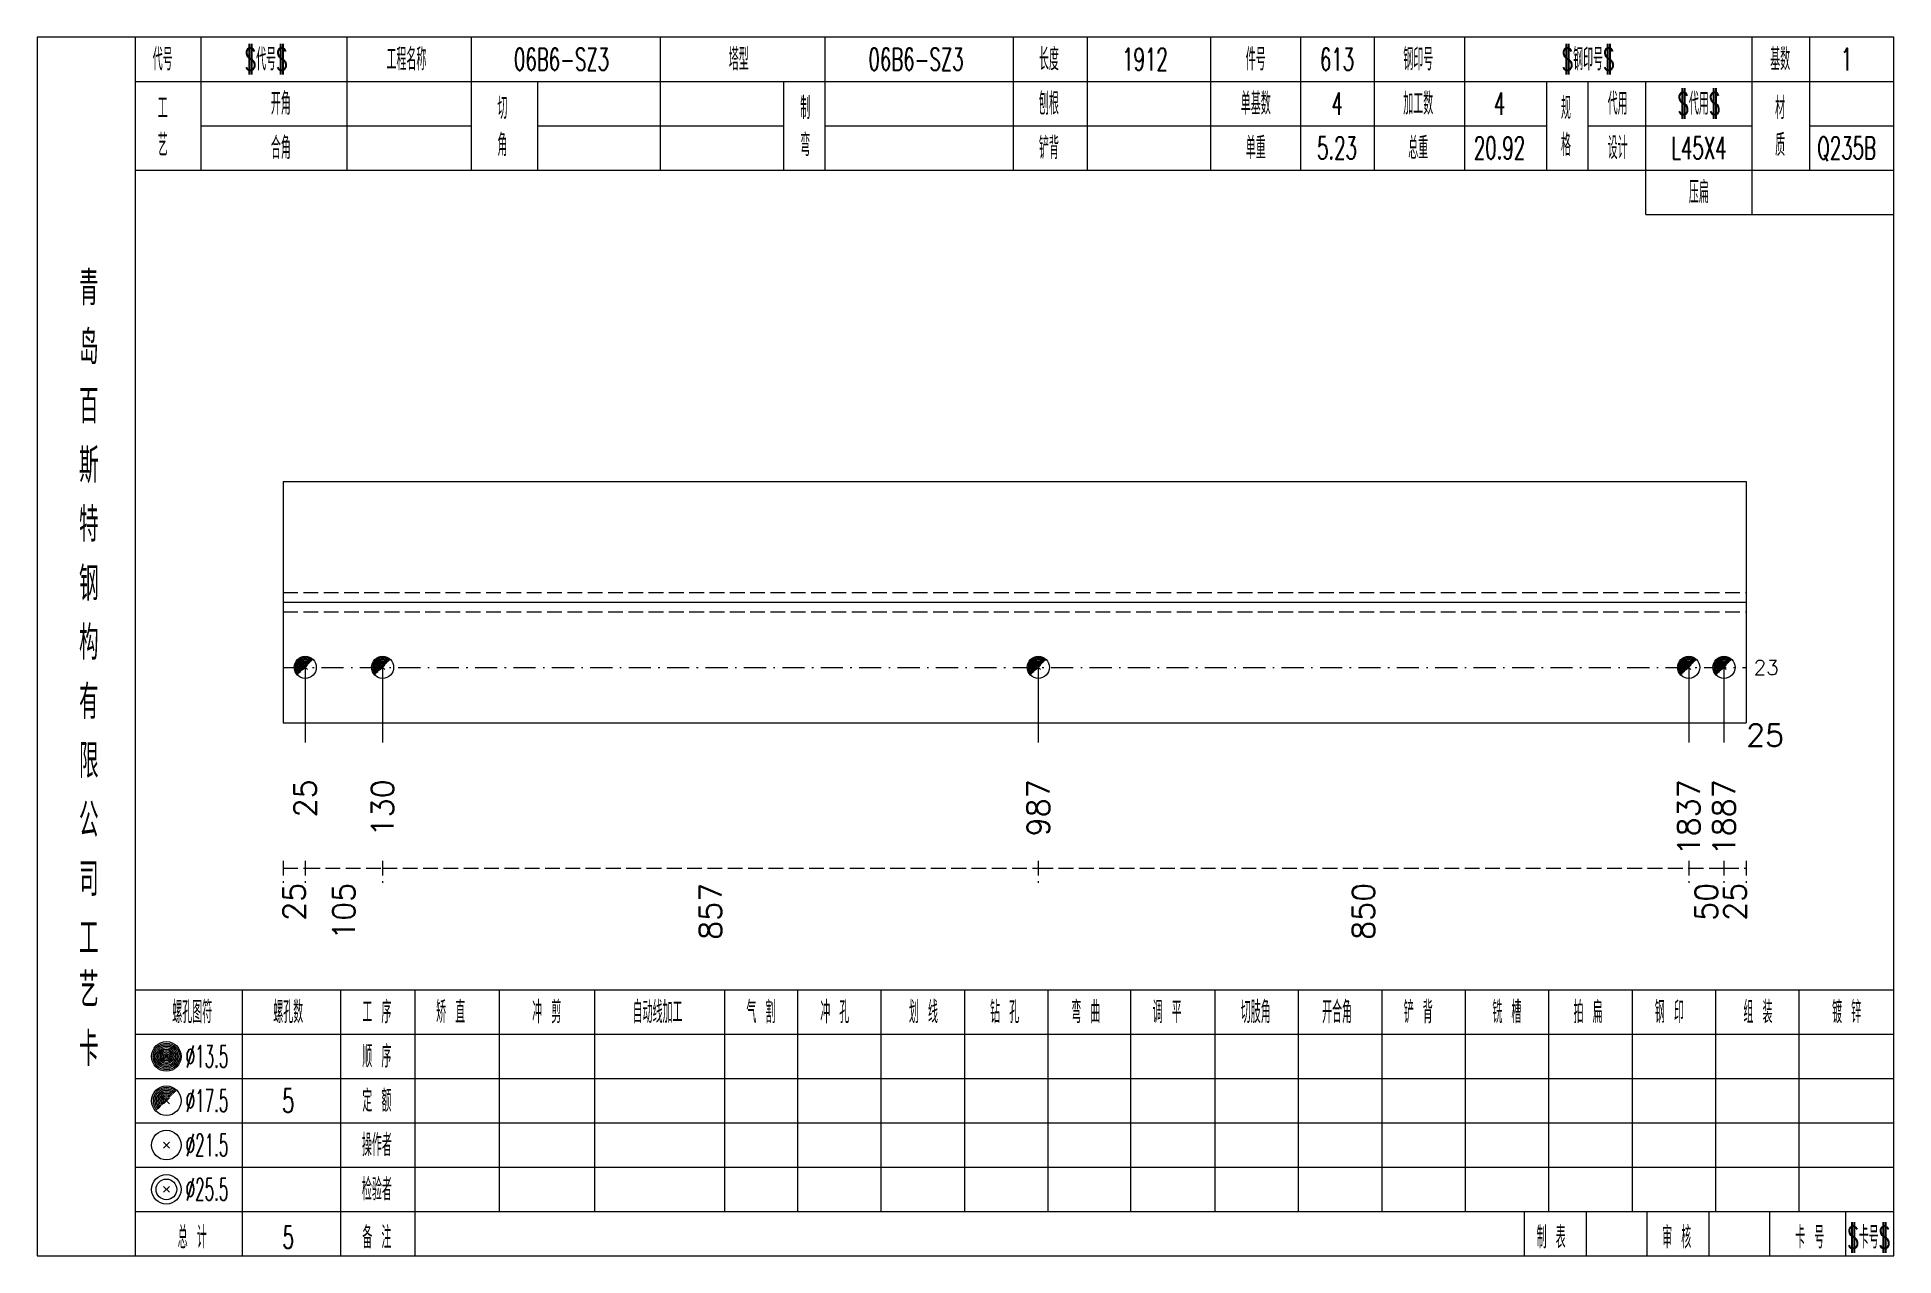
# Model space of a CAD drawing. Extents: x -533 to 8774, y 0 to 7979.
# Drawn here: x 1757 to 2008.4, y 3601.8 to 3766.8 of the extents above; entities that cross this region are included whole.
import ezdxf
from ezdxf.enums import TextEntityAlignment as Align

# ---------------------------------------------------------------- set-up
doc = ezdxf.new("R2010")
doc.units = 0
doc.header["$MEASUREMENT"] = 0
doc.linetypes.add('一点画线', pattern=[5.2, 3, -1, 0.2, -1])
doc.linetypes.add('虚线', pattern=[2.75, 2, -0.75])
doc.layers.get('0').update_dxf_attribs({"linetype": 'CONTINUOUS', "lineweight": 25})
for name, color, linetype, lineweight in [('1', 7, 'CONTINUOUS', 25), ('4', 7, 'CONTINUOUS', 25), ('5', 7, 'CONTINUOUS', 25)]:
    doc.layers.add(name, color=color, linetype=linetype, lineweight=lineweight)
doc.styles.get("Standard").update_dxf_attribs({"font": 'simplex.shx', "width": 0.7, "height": 3, "bigfont": 'gbhzfs.shx'})

msp = doc.modelspace()

# ---------------------------------------------------------------- texts
at = {"color": 7, "linetype": 'Continuous', "lineweight": 13}
msp.add_text('23', height=2, dxfattribs=at).set_placement((1989.4, 3681.51), align=Align.MIDDLE_LEFT)
at = {"color": 8, "linetype": 'Continuous', "lineweight": 9}
for s, p in [('25', (1791.8, 3652.34)), ('105', (1798.53, 3652.34)), ('857', (1848.17, 3652.34)), ('850', (1936.6, 3652.34)), ('50', (1983.01, 3652.34)), ('25', (1986.9, 3652.34))]:
    msp.add_text(s, height=3, rotation=90, dxfattribs=at).set_placement(p, align=Align.MIDDLE_RIGHT)
at = {"layer": '1', "color": 7, "linetype": 'Continuous', "lineweight": 13}
msp.add_text('25', height=3, dxfattribs=at).set_placement((1988.4, 3672.34), align=Align.MIDDLE_LEFT)
for s, p in [('25', (1793.3, 3666.34)), ('130', (1803.77, 3666.34)), ('987', (1892.56, 3666.34)), ('1837', (1980.63, 3666.34)), ('1887', (1985.4, 3666.34))]:
    msp.add_text(s, height=3, rotation=90, dxfattribs=at).set_placement(p, align=Align.MIDDLE_RIGHT)
at = {"layer": '4', "color": 1, "linetype": 'Continuous', "lineweight": 13}
for s, height, width, p in [('代号', 3, 0.6, (1774, 3763.84)), ('$代号$', 3, 0.6, (1788, 3763.84)), ('工程名称', 3, 0.6, (1807, 3763.84)), ('06B6-SZ3', 3, 0.6, (1828, 3763.84)), ('塔型', 3, 0.6, (1852, 3763.84)), ('06B6-SZ3', 3, 0.6, (1876, 3763.84)), ('长度', 3, 0.6, (1894, 3763.84)), ('1912', 3, 0.6, (1907, 3763.84)), ('件号', 3, 0.6, (1922, 3763.84)), ('613', 3, 0.6, (1933, 3763.84)), ('钢印号', 3, 0.6, (1944, 3763.84)), ('$钢印号$', 3, 0.6, (1967, 3763.84)), ('基数', 3, 0.6, (1993, 3763.84)), ('1', 3, 0.6, (2002, 3763.84)), ('工', 3, 0.6, (1774, 3757.24)), ('开角', 3, 0.6, (1790, 3757.84)), ('切', 3, 0.6, (1820, 3757.24)), ('制', 3, 0.6, (1861, 3757.24)), ('刨根', 3, 0.6, (1894, 3757.84)), ('单基数', 3, 0.6, (1922, 3757.84)), ('4', 3, 0.6, (1933, 3757.84)), ('加工数', 3, 0.6, (1944, 3757.84)), ('4', 3, 0.6, (1955, 3757.84)), ('规', 3, 0.6, (1964, 3757.24)), ('代用', 3, 0.6, (1971, 3757.84)), ('$代用$', 3, 0.6, (1982, 3757.84)), ('材', 3, 0.6, (1993, 3757.24)), ('艺', 3, 0.6, (1774, 3752.24)), ('合角', 3, 0.6, (1790, 3751.84)), ('角', 3, 0.6, (1820, 3752.24)), ('弯', 3, 0.6, (1861, 3752.24)), ('铲背', 3, 0.6, (1894, 3751.84)), ('单重', 3, 0.6, (1922, 3751.84)), ('总重', 3, 0.6, (1944, 3751.84)), ('格', 3, 0.6, (1964, 3752.24)), ('设计', 3, 0.6, (1971, 3751.84)), ('质', 3, 0.6, (1993, 3752.24)), ('5.23', 3, 0.6, (1933, 3751.84)), ('20.92', 3, 0.6, (1955, 3751.84)), ('L45X4', 3, 0.6, (1982, 3751.84)), ('Q235B', 3, 0.6, (2002, 3751.84)), ('压扁', 3, 0.6, (1982, 3745.84)), ('青', 4.6, 0.8, (1764, 3732.84)), ('岛', 4.6, 0.8, (1764, 3724.84)), ('百', 4.6, 0.8, (1764, 3716.84)), ('斯', 4.6, 0.8, (1764, 3708.84)), ('特', 4.6, 0.8, (1764, 3700.84)), ('钢', 4.6, 0.8, (1764, 3692.84)), ('构', 4.6, 0.8, (1764, 3684.84)), ('有', 4.6, 0.8, (1764, 3676.84)), ('限', 4.6, 0.8, (1764, 3668.84)), ('公', 4.6, 0.8, (1764, 3660.84)), ('司', 4.6, 0.8, (1764, 3652.84)), ('工', 4.6, 0.8, (1764, 3644.84)), ('艺', 4.6, 0.8, (1764, 3637.84)), ('螺孔图符', 3, 0.6, (1778, 3634.84)), ('螺孔数', 3, 0.6, (1791, 3634.84)), ('工 序', 3, 0.6, (1803, 3634.84)), ('矫 直', 3, 0.6, (1813, 3634.84)), ('冲 剪', 3, 0.6, (1826, 3634.84)), ('自动线加工', 3, 0.6, (1841, 3634.84)), ('气 割', 3, 0.6, (1855, 3634.84)), ('冲 孔', 3, 0.6, (1865, 3634.84)), ('划 线', 3, 0.6, (1877, 3634.84)), ('钻 孔', 3, 0.6, (1888, 3634.84)), ('弯 曲', 3, 0.6, (1899, 3634.84)), ('调 平', 3, 0.6, (1910, 3634.84)), ('切肢角', 3, 0.6, (1922, 3634.84)), ('开合角', 3, 0.6, (1933, 3634.84)), ('铲 背', 3, 0.6, (1944, 3634.84)), ('铣 槽', 3, 0.6, (1956, 3634.84)), ('拍 扁', 3, 0.6, (1967, 3634.84)), ('钢 印', 3, 0.6, (1978, 3634.84)), ('组 装', 3, 0.6, (1990, 3634.84)), ('镀 锌', 3, 0.6, (2002, 3634.84)), ('卡', 4.6, 0.8, (1764, 3629.84)), ('%%C13.5', 3, 0.5, (1780, 3628.84)), ('顺 序', 3, 0.6, (1803, 3628.84)), ('%%C17.5', 3, 0.5, (1780, 3622.84)), ('5', 3.2, 0.6, (1791, 3622.84)), ('定 额', 3, 0.6, (1803, 3622.84)), ('%%C21.5', 3, 0.5, (1780, 3616.84)), ('操作者', 3, 0.6, (1803, 3616.84)), ('检验者', 3, 0.6, (1803, 3610.84)), ('%%C25.5', 3, 0.5, (1780, 3610.84)), ('总 计', 3, 0.6, (1778, 3604.34)), ('5', 3, 0.6, (1791, 3604.34)), ('备 注', 3, 0.6, (1803, 3604.34)), ('制 表', 3, 0.6, (1962, 3604.34)), ('审 核', 3, 0.6, (1979, 3604.34)), ('卡 号', 3, 0.6, (1997, 3604.34)), ('$卡号$', 3, 0.6, (2005, 3604.34))]:
    msp.add_text(s, height=height, dxfattribs=dict(at, width=width)).set_placement(p, align=Align.MIDDLE_CENTER)

# ---------------------------------------------------------------- blocks, each defined once
blk = doc.blocks.new('孔17.5')
at = {"layer": '5', "color": 7, "linetype": 'Continuous', "lineweight": 0}
for p, q in [((-0.2, -0.2), (0.2, 0.2)), ((-0.2, 0.2), (0.2, -0.2))]:
    blk.add_line(p, q, dxfattribs=at)
at = {"layer": '5', "color": 7, "linetype": 'Continuous', "lineweight": 13}
blk.add_circle((0, 0), 1, dxfattribs=at)
for radius in [0.9, 0.8, 0.7, 0.6, 0.5, 0.4, 0.3, 0.2, 0.1]:
    blk.add_arc((0, 0), radius, 45, 225, dxfattribs=at)

# ---------------------------------------------------------------- linework, layer by layer
at = {"color": 7, "linetype": 'Continuous', "lineweight": 18}
for p, q in [((1790.3, 3706.67), (1790.3, 3674.01)), ((1790.3, 3706.67), (1988.4, 3706.67)), ((1988.4, 3706.67), (1988.4, 3674.01)), ((1790.3, 3690.34), (1988.4, 3690.34))]:
    msp.add_line(p, q, dxfattribs=at)
at = {"color": 1, "linetype": '虚线', "lineweight": 18}
for p, q in [((1790.3, 3691.67), (1988.4, 3691.67)), ((1790.3, 3689.01), (1988.4, 3689.01))]:
    msp.add_line(p, q, dxfattribs=at)
at = {"color": 3, "linetype": '一点画线', "lineweight": 13}
msp.add_line((1790.3, 3681.51), (1988.4, 3681.51), dxfattribs=at)
at = {"color": 7, "linetype": 'Continuous', "lineweight": 13}
for p, q in [((1793.3, 3681.51), (1793.3, 3671.34)), ((1803.77, 3681.51), (1803.77, 3671.34)), ((1892.56, 3681.51), (1892.56, 3671.34)), ((1980.63, 3681.51), (1980.63, 3671.34)), ((1985.4, 3681.51), (1985.4, 3671.34))]:
    msp.add_line(p, q, dxfattribs=at)
at = {"color": 8, "linetype": '虚线', "lineweight": 9}
for p, q in [((1790.3, 3655.34), (1790.3, 3652.34)), ((1790.3, 3654.34), (1793.3, 3654.34)), ((1793.3, 3655.34), (1793.3, 3652.34)), ((1793.3, 3655.34), (1793.3, 3652.34)), ((1793.3, 3654.34), (1803.77, 3654.34)), ((1803.77, 3655.34), (1803.77, 3652.34)), ((1803.77, 3655.34), (1803.77, 3652.34)), ((1803.77, 3654.34), (1892.56, 3654.34)), ((1892.56, 3655.34), (1892.56, 3652.34)), ((1892.56, 3655.34), (1892.56, 3652.34)), ((1892.56, 3654.34), (1980.63, 3654.34)), ((1980.63, 3655.34), (1980.63, 3652.34)), ((1980.63, 3655.34), (1980.63, 3652.34)), ((1980.63, 3654.34), (1985.4, 3654.34)), ((1985.4, 3655.34), (1985.4, 3652.34)), ((1985.4, 3655.34), (1985.4, 3652.34)), ((1985.4, 3654.34), (1988.4, 3654.34)), ((1988.4, 3655.34), (1988.4, 3652.34))]:
    msp.add_line(p, q, dxfattribs=at)
at = {"layer": '1', "color": 7, "linetype": 'Continuous', "lineweight": 18}
msp.add_line((1790.3, 3674.01), (1988.4, 3674.01), dxfattribs=at)
at = {"layer": '4', "color": 1, "linetype": 'Continuous', "lineweight": 18}
for p, q in [((1770.3, 3601.84), (1770.3, 3766.84)), ((1779.2, 3748.84), (1779.2, 3766.84)), ((1799, 3748.84), (1799, 3766.84)), ((1815.8, 3748.84), (1815.8, 3766.84)), ((1841.4, 3748.84), (1841.4, 3766.84)), ((1863.7, 3748.84), (1863.7, 3766.84)), ((1889.2, 3748.84), (1889.2, 3766.84)), ((1899.2, 3748.84), (1899.2, 3766.84)), ((1915.9, 3748.84), (1915.9, 3766.84)), ((1928.1, 3748.84), (1928.1, 3766.84)), ((1938.1, 3748.84), (1938.1, 3766.84)), ((1950.3, 3748.84), (1950.3, 3766.84)), ((1989.2, 3742.84), (1989.2, 3766.84)), ((1997, 3748.84), (1997, 3766.84)), ((1770.3, 3760.84), (2008.4, 3760.84)), ((1824.8, 3748.84), (1824.8, 3760.84)), ((1858.1, 3748.84), (1858.1, 3760.84)), ((1961.4, 3748.84), (1961.4, 3760.84)), ((1967, 3748.84), (1967, 3760.84)), ((1974.8, 3742.84), (1974.8, 3760.84)), ((1779.2, 3754.84), (1815.8, 3754.84)), ((1824.8, 3754.84), (1858.1, 3754.84)), ((1863.7, 3754.84), (1961.4, 3754.84)), ((1967, 3754.84), (1989.2, 3754.84)), ((1997, 3754.84), (2008.4, 3754.84)), ((1770.3, 3748.84), (2008.4, 3748.84)), ((1974.8, 3742.84), (2008.4, 3742.84)), ((1770.3, 3637.84), (2008.4, 3637.84)), ((1784.8, 3601.84), (1784.8, 3637.84)), ((1798.1, 3601.84), (1798.1, 3637.84)), ((1808.2, 3601.84), (1808.2, 3637.84)), ((1819.6, 3607.84), (1819.6, 3637.84)), ((1832.5, 3607.84), (1832.5, 3637.84)), ((1850.1, 3607.84), (1850.1, 3637.84)), ((1860, 3607.84), (1860, 3637.84)), ((1871.3, 3607.84), (1871.3, 3637.84)), ((1882.6, 3607.84), (1882.6, 3637.84)), ((1893.9, 3607.84), (1893.9, 3637.84)), ((1905.1, 3607.84), (1905.1, 3637.84)), ((1916.5, 3607.84), (1916.5, 3637.84)), ((1927.8, 3607.84), (1927.8, 3637.84)), ((1939.1, 3607.84), (1939.1, 3637.84)), ((1950.4, 3607.84), (1950.4, 3637.84)), ((1961.7, 3607.84), (1961.7, 3637.84)), ((1973, 3607.84), (1973, 3637.84)), ((1984.3, 3607.84), (1984.3, 3637.84)), ((1995.6, 3607.84), (1995.6, 3637.84)), ((1770.3, 3631.84), (2008.4, 3631.84)), ((1770.3, 3625.84), (2008.4, 3625.84)), ((1770.3, 3619.84), (2008.4, 3619.84)), ((1770.3, 3613.84), (2008.4, 3613.84)), ((1770.3, 3607.84), (2008.4, 3607.84)), ((1958.4, 3601.84), (1958.4, 3607.84)), ((1966.8, 3601.84), (1966.8, 3607.84)), ((1975, 3601.84), (1975, 3607.84)), ((1983.4, 3601.84), (1983.4, 3607.84)), ((1991.6, 3601.84), (1991.6, 3607.84)), ((2001.9, 3601.84), (2001.9, 3607.84))]:
    msp.add_line(p, q, dxfattribs=at)
at = {"layer": '4', "color": 7, "linetype": 'Continuous', "lineweight": 13}
for p, q in [((1774.3, 3628.64), (1774.7, 3629.04)), ((1774.7, 3628.64), (1774.3, 3629.04)), ((1774.1, 3616.44), (1774.9, 3617.24)), ((1774.9, 3616.44), (1774.1, 3617.24)), ((1774.1, 3610.44), (1774.9, 3611.24)), ((1774.9, 3610.44), (1774.1, 3611.24))]:
    msp.add_line(p, q, dxfattribs=at)
at = {"layer": '4', "color": 7, "linetype": 'Continuous', "lineweight": 0}
for p, q in [((1774.1, 3622.44), (1774.9, 3623.24)), ((1774.1, 3623.24), (1774.9, 3622.44))]:
    msp.add_line(p, q, dxfattribs=at)
at = {"layer": '4', "color": 1, "linetype": 'Continuous', "lineweight": 18}
msp.add_lwpolyline([(1757, 3766.84), (1757, 3601.84), (2008.4, 3601.84), (2008.4, 3766.84)], close=True, dxfattribs=at)
at = {"layer": '4', "color": 7, "linetype": 'Continuous', "lineweight": 13}
for centre, radius in [((1774.5, 3628.84), 2), ((1774.5, 3628.84), 1.8), ((1774.5, 3628.84), 1.6), ((1774.5, 3628.84), 1.4), ((1774.5, 3628.84), 1.2), ((1774.5, 3628.84), 1), ((1774.5, 3628.84), 0.8), ((1774.5, 3628.84), 0.6), ((1774.5, 3628.84), 0.4), ((1774.5, 3628.84), 0.2), ((1774.5, 3622.84), 2), ((1774.5, 3616.84), 2), ((1774.5, 3610.84), 2), ((1774.5, 3610.84), 1.4)]:
    msp.add_circle(centre, radius, dxfattribs=at)
for radius in [1.8, 1.6, 1.4, 1.2, 1, 0.8, 0.6, 0.4, 0.2]:
    msp.add_arc((1774.5, 3622.84), radius, 45, 225, dxfattribs=at)

# ---------------------------------------------------------------- block references
at = {"layer": '1', "color": 7, "linetype": 'Continuous', "lineweight": 13, "xscale": 1.5, "yscale": 1.5, "zscale": 1.5}
for p in [(1793.3, 3681.51), (1803.77, 3681.51), (1892.56, 3681.51), (1980.63, 3681.51), (1985.4, 3681.51)]:
    msp.add_blockref('孔17.5', p, dxfattribs=at)

msp.set_redraw_order([(e.dxf.handle, doc.entitydb.next_handle()) for e in msp.query("TEXT MTEXT ATTDEF DIMENSION ARC_DIMENSION")])  # texts and dimensions are drawn at this point

doc.saveas('drawing.dxf')
